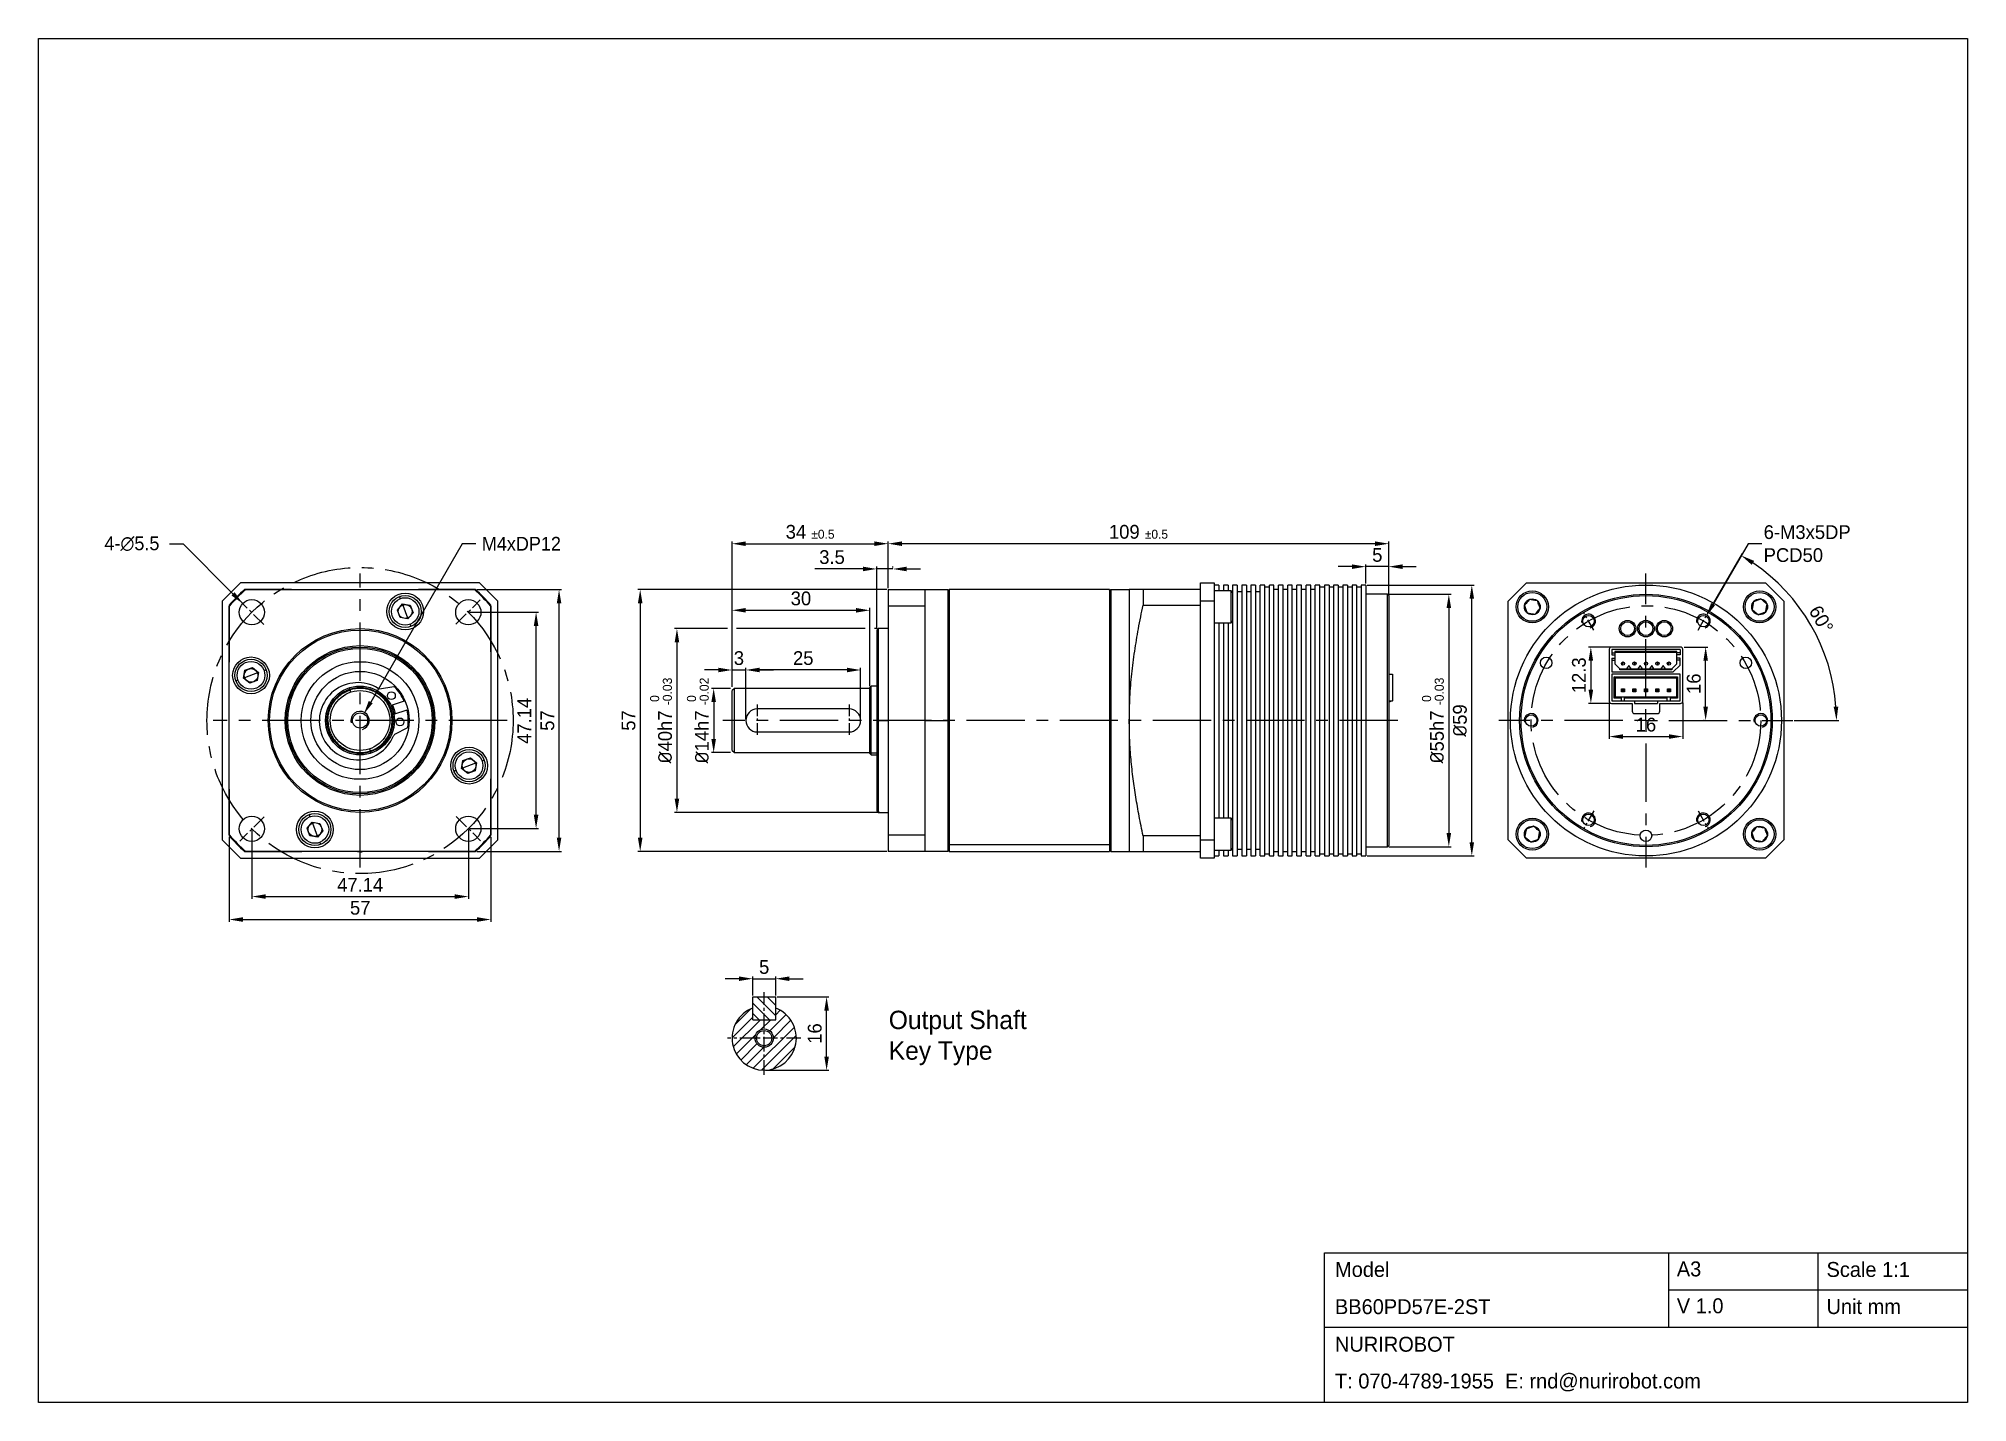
# Model space of a CAD drawing. Header units: millimetres. Extents: x 0 to 420, y 0 to 297.
import ezdxf

# ---------------------------------------------------------------- set-up
doc = ezdxf.new("R2010")
doc.units = ezdxf.units.MM
doc.header["$PDSIZE"] = -1
doc.linetypes.add('CENTERX2', pattern=[20.32, 12.7, -2.54, 2.54, -2.54])
doc.layers.add('외형선', color=7, linetype='Continuous', lineweight=25)
for name, color, linetype in [('중심선', 1, 'CENTERX2'), ('치수', 3, 'Continuous'), ('치수선', 3, 'Continuous')]:
    doc.layers.add(name, color=color, linetype=linetype)
doc.styles.add('누리로봇 문자스타일_20230829', font='GOTHIC.TTF')
doc.dimstyles.new('A3기본 치수스타일', dxfattribs={"dimtxt": 3, "dimasz": 3, "dimexe": 0.5, "dimexo": 0.3, "dimgap": 1, "dimtad": 1, "dimtoh": 1, "dimdec": 1, "dimzin": 12, "dimdsep": 46, "dimtxsty": '누리로봇 문자스타일_20230829', "dimcen": 0.09, "dimclrd": 3, "dimclre": 3, "dimclrt": 3, "dimadec": 0, "dimazin": 3, "dimtm": 1e-09, "dimtfac": 1, "dimtdec": 1, "dimtofl": 0, "dimtmove": 0, "dimatfit": 3, "dimfxl": 1, "dimfrac": 2, "dimarcsym": 0})
doc.dimstyles.new('A3지시선 치수스타일', dxfattribs={"dimtxt": 3, "dimasz": 3, "dimexe": 0.5, "dimexo": 0.3, "dimgap": 0.396875, "dimtad": 0, "dimtih": 1, "dimtoh": 1, "dimdec": 1, "dimzin": 12, "dimdsep": 46, "dimtxsty": '누리로봇 문자스타일_20230829', "dimcen": 0.09, "dimclrd": 3, "dimclre": 3, "dimclrt": 3, "dimadec": 0, "dimazin": 3, "dimtm": 1e-09, "dimtfac": 1, "dimtdec": 1, "dimtofl": 0, "dimtmove": 0, "dimatfit": 3, "dimfxl": 1, "dimfrac": 2, "dimarcsym": 0})
doc.dimstyles.new('A3치수선 초과 치수스타일', dxfattribs={"dimtxt": 3, "dimasz": 3, "dimexe": 0.5, "dimexo": 0.3, "dimgap": 1, "dimtad": 1, "dimdec": 1, "dimzin": 12, "dimdsep": 46, "dimtxsty": '누리로봇 문자스타일_20230829', "dimcen": 0.09, "dimclrd": 3, "dimclre": 3, "dimclrt": 3, "dimadec": 0, "dimazin": 3, "dimtm": 1e-09, "dimtfac": 1, "dimtdec": 1, "dimtofl": 0, "dimtmove": 0, "dimatfit": 3, "dimfxl": 1, "dimfrac": 2, "dimarcsym": 0})
doc.dimstyles.new('A4기본 치수스타일', dxfattribs={"dimtxt": 3, "dimasz": 2.5, "dimexe": 0.5, "dimexo": 0.3, "dimgap": 1, "dimtad": 1, "dimtoh": 1, "dimdec": 1, "dimzin": 12, "dimdsep": 46, "dimtxsty": '누리로봇 문자스타일_20230829', "dimcen": 0.09, "dimclrd": 3, "dimclre": 3, "dimclrt": 3, "dimadec": 0, "dimazin": 3, "dimtm": 1e-09, "dimtfac": 1, "dimtdec": 1, "dimtofl": 0, "dimtmove": 0, "dimatfit": 3, "dimfxl": 1, "dimfrac": 2, "dimarcsym": 0})

msp = doc.modelspace()

# ---------------------------------------------------------------- texts
at = {"color": 3, "ltscale": 0.5, "insert": (185.13, 85.3), "char_height": 4, "width": 69.668, "attachment_point": 1, "style": '누리로봇 문자스타일_20230829'}
msp.add_mtext('Output Shaft\\PKey Type', dxfattribs=at)
at = {"lineweight": -3, "attachment_point": 1, "style": '누리로봇 문자스타일_20230829'}
for s, insert, char_height, width in [('Model', (282.3, 30.58), 3.255, 10.7408), ('A3', (356.72, 30.7), 3.255, 12.1036), ('{\\fCentury Gothic|b0|i0|c0|p34;Scale 1:1}', (389.32, 30.58), 3.2548, 53.4053), ('BB60PD57E-2ST', (282.28, 22.48), 3.2548, 39.9112), ('V 1.0', (356.72, 22.67), 3.255, 12.1036), ('Unit mm', (389.32, 22.5), 3.255, 53.4053), ('NURIROBOT', (282.28, 14.3), 3.255, 40.3813), ('T: 070-4789-1955  E: rnd@nurirobot.com', (282.29, 6.29), 3.2548, 85.2271), ('T: 070-4789-1955  E: rnd@nurirobot.com', (282.29, 6.29), 3.2548, 85.2271)]:
    msp.add_mtext(s, dxfattribs=dict(at, insert=insert, char_height=char_height, width=width))

# ---------------------------------------------------------------- blocks, each defined once
blk = doc.blocks.new('*D4')
at = {"layer": 'Defpoints', "color": 0}
for p in [(41.5, 123.37), (98.49, 123.36), (98.49, 105.16)]:
    blk.add_point(p, dxfattribs=at)
at = {"layer": '치수선', "color": 3, "lineweight": -2}
for p, q in [((41.5, 123.07), (41.5, 104.66)), ((98.49, 123.06), (98.49, 104.66)), ((44.5, 105.16), (95.49, 105.16))]:
    blk.add_line(p, q, dxfattribs=at)
at = {"layer": '치수선', "color": 3}
for points in [[(44.5, 105.66), (44.5, 104.66), (41.5, 105.16)], [(95.49, 105.66), (95.49, 104.66), (98.49, 105.16)]]:
    blk.add_solid(points, dxfattribs=at)
at = {"layer": '치수선', "color": 3, "insert": (70.04, 107.7), "char_height": 3, "attachment_point": 5, "style": '누리로봇 문자스타일_20230829'}
blk.add_mtext('57', dxfattribs=at)
blk = doc.blocks.new('*D5')
at = {"layer": 'Defpoints', "color": 0}
for p in [(95.13, 177), (113.33, 177), (95.13, 120)]:
    blk.add_point(p, dxfattribs=at)
at = {"layer": '치수선', "color": 3, "lineweight": -2}
for p, q in [((95.43, 177), (113.83, 177)), ((113.33, 123), (113.33, 174)), ((95.43, 120), (113.83, 120))]:
    blk.add_line(p, q, dxfattribs=at)
at = {"layer": '치수선', "color": 3}
for points in [[(112.83, 174), (113.83, 174), (113.33, 177)], [(112.83, 123), (113.83, 123), (113.33, 120)]]:
    blk.add_solid(points, dxfattribs=at)
at = {"layer": '치수선', "color": 3, "insert": (110.8, 148.49), "char_height": 3, "attachment_point": 5, "rotation": 90, "style": '누리로봇 문자스타일_20230829'}
blk.add_mtext('57', dxfattribs=at)
blk = doc.blocks.new('*U2')
at = {"layer": '중심선', "ltscale": 0.25}
blk.add_line((-2.65, -2.65), (2.65, 2.65), dxfattribs=at)
blk = doc.blocks.new('*U3')
at = {"color": 0, "linetype": 'ByBlock', "lineweight": -2}
for p, rotation in [((29.29, 249.7), 90.00000000000001), ((29.37, 202.56), 180), ((76.51, 202.65), 270)]:
    blk.add_blockref('*U2', p, dxfattribs=dict(at, rotation=rotation))
blk.add_blockref('*U2', (76.43, 249.79), dxfattribs=at)
blk = doc.blocks.new('*D6')
at = {"layer": 'Defpoints', "color": 0}
for p in [(69.18, 147.06), (70.83, 149.92)]:
    blk.add_point(p, dxfattribs=at)
at = {"layer": '치수', "color": 3, "lineweight": -2}
for p, q in [((92.23, 186.99), (72.33, 152.52)), ((95.23, 186.99), (92.23, 186.99))]:
    blk.add_line(p, q, dxfattribs=at)
at = {"layer": '치수', "color": 3}
blk.add_solid([(71.89, 152.77), (72.76, 152.27), (70.83, 149.92)], dxfattribs=at)
at = {"layer": '치수', "color": 3, "insert": (105.13, 186.99), "char_height": 3, "attachment_point": 5, "style": '누리로봇 문자스타일_20230829'}
blk.add_mtext('{\\fPMingLiU|b0|i0|c129|p0;M4xDP12}', dxfattribs=at)
blk = doc.blocks.new('*D7')
at = {"layer": 'Defpoints', "color": 0}
for p in [(44.45, 173.97), (48.33, 170.07)]:
    blk.add_point(p, dxfattribs=at)
at = {"layer": '치수', "color": 3, "lineweight": -2}
for p, q in [((28.5, 186.99), (31.5, 186.99)), ((31.5, 186.99), (42.33, 176.1))]:
    blk.add_line(p, q, dxfattribs=at)
at = {"layer": '치수', "color": 3}
blk.add_solid([(42.69, 176.45), (41.98, 175.75), (44.45, 173.97)], dxfattribs=at)
at = {"layer": '치수', "color": 3, "insert": (20.32, 186.99), "char_height": 3, "attachment_point": 5, "style": '누리로봇 문자스타일_20230829'}
blk.add_mtext('{\\fPMingLiU|b0|i0|c129|p0;4-\\fPMingLiU|b0|i0|c136|p0;∅5.5}', dxfattribs=at)
blk = doc.blocks.new('*D8')
at = {"layer": 'Defpoints', "color": 0}
for p in [(93.53, 172.1), (108.33, 172.1), (93.61, 124.96)]:
    blk.add_point(p, dxfattribs=at)
at = {"layer": '치수선', "color": 3, "lineweight": -2}
for p, q in [((93.83, 172.1), (108.83, 172.1)), ((108.33, 127.96), (108.33, 169.1)), ((93.91, 124.96), (108.83, 124.96))]:
    blk.add_line(p, q, dxfattribs=at)
at = {"layer": '치수선', "color": 3}
for points in [[(107.83, 169.1), (108.83, 169.1), (108.33, 172.1)], [(107.83, 127.96), (108.83, 127.96), (108.33, 124.96)]]:
    blk.add_solid(points, dxfattribs=at)
at = {"layer": '치수선', "color": 3, "insert": (105.76, 148.43), "char_height": 3, "attachment_point": 5, "rotation": 90, "style": '누리로봇 문자스타일_20230829'}
blk.add_mtext('47.14', dxfattribs=at)
blk = doc.blocks.new('*D9')
at = {"layer": 'Defpoints', "color": 0}
for p in [(46.47, 124.88), (93.61, 124.96), (93.61, 110.16)]:
    blk.add_point(p, dxfattribs=at)
at = {"layer": '치수선', "color": 3, "lineweight": -2}
for p, q in [((46.47, 124.58), (46.47, 109.66)), ((93.61, 124.66), (93.61, 109.66)), ((49.47, 110.16), (90.61, 110.16))]:
    blk.add_line(p, q, dxfattribs=at)
at = {"layer": '치수선', "color": 3}
for points in [[(49.47, 110.66), (49.47, 109.66), (46.47, 110.16)], [(90.61, 110.66), (90.61, 109.66), (93.61, 110.16)]]:
    blk.add_solid(points, dxfattribs=at)
at = {"layer": '치수선', "color": 3, "insert": (70.03, 112.73), "char_height": 3, "attachment_point": 5, "style": '누리로봇 문자스타일_20230829'}
blk.add_mtext('47.14', dxfattribs=at)
blk = doc.blocks.new('*D10')
at = {"layer": 'Defpoints', "color": 0}
for p in [(361.87, 169.07), (363.12, 171.23)]:
    blk.add_point(p, dxfattribs=at)
at = {"layer": '치수', "color": 3, "lineweight": -2}
for p, q in [((372.23, 187), (364.62, 173.83)), ((375.23, 187), (372.23, 187)), ((362.41, 170.15), (362.59, 170.15)), ((362.5, 170.06), (362.5, 170.24))]:
    blk.add_line(p, q, dxfattribs=at)
at = {"layer": '치수', "color": 3}
blk.add_solid([(364.19, 174.08), (365.06, 173.58), (363.12, 171.23)], dxfattribs=at)
at = {"layer": '치수', "color": 3, "insert": (375.63, 187), "char_height": 3, "attachment_point": 4, "style": '누리로봇 문자스타일_20230829'}
blk.add_mtext('6-M3x5DP\\PPCD50', dxfattribs=at)
blk = doc.blocks.new('*D11')
at = {"color": 3, "ltscale": 0.5}
for p, q in [((363.77, 172.36), (370.99, 184.86)), ((382.3, 148.5), (391.99, 148.5))]:
    blk.add_line(p, q, dxfattribs=at)
blk.add_arc((350, 148.5), 41.49, 4.1441, 55.8559, dxfattribs=at)
for points in [[(373.02, 182.41), (373.55, 183.26), (370.74, 184.43)], [(391.88, 151.52), (390.88, 151.48), (391.49, 148.5)]]:
    blk.add_solid(points, dxfattribs=at)
at = {"layer": 'Defpoints', "color": 0, "ltscale": 0.5}
for p in [(361.37, 168.2), (363.62, 172.1), (388.98, 162.69), (355, 148.5), (382, 148.5)]:
    blk.add_point(p, dxfattribs=at)
at = {"color": 3, "ltscale": 0.5, "insert": (388.16, 170.53), "char_height": 3, "attachment_point": 5, "rotation": 300, "style": '누리로봇 문자스타일_20230829'}
blk.add_mtext('60°', dxfattribs=at)
blk = doc.blocks.new('SW_CENTERMARKSYMBOL_0')
at = {"layer": '중심선', "color": 0}
for p, q in [((0, 5), (0, 32)), ((-5, 0), (-32, 0)), ((0, 0), (-2.5, 0)), ((0, 0), (0, 2.5)), ((0, 0), (0, -2.5)), ((0, 0), (2.5, 0)), ((5, 0), (32, 0)), ((0, -5), (0, -32))]:
    blk.add_line(p, q, dxfattribs=at)
blk = doc.blocks.new('*D12')
at = {"layer": 'Defpoints', "color": 0}
for p in [(185, 187), (185, 177), (151, 155.5)]:
    blk.add_point(p, dxfattribs=at)
at = {"layer": '치수', "color": 3, "lineweight": -2}
for p, q in [((151, 155.8), (151, 187.5)), ((154, 187), (182, 187)), ((185, 177.3), (185, 187.5))]:
    blk.add_line(p, q, dxfattribs=at)
at = {"layer": '치수', "color": 3}
for points in [[(154, 187.5), (154, 186.5), (151, 187)], [(182, 187.5), (182, 186.5), (185, 187)]]:
    blk.add_solid(points, dxfattribs=at)
at = {"layer": '치수', "color": 3, "insert": (168, 189.57), "char_height": 3, "attachment_point": 5, "style": '누리로봇 문자스타일_20230829'}
blk.add_mtext('34 {\\H0.65x;%%P0.5}', dxfattribs=at)
blk = doc.blocks.new('*D20')
at = {"layer": 'Defpoints', "color": 0}
for p in [(151, 155.5), (147, 141.5), (151, 141.5)]:
    blk.add_point(p, dxfattribs=at)
at = {"layer": '치수선', "color": 3, "lineweight": -2}
for p, q in [((150.7, 155.5), (146.5, 155.5)), ((147, 152.5), (147, 144.5)), ((150.7, 141.5), (146.5, 141.5))]:
    blk.add_line(p, q, dxfattribs=at)
at = {"layer": '치수선', "color": 3}
for points in [[(146.5, 152.5), (147.5, 152.5), (147, 155.5)], [(146.5, 144.5), (147.5, 144.5), (147, 141.5)]]:
    blk.add_solid(points, dxfattribs=at)
at = {"layer": '치수선', "color": 3, "insert": (143.55, 148.5), "char_height": 3, "attachment_point": 5, "rotation": 90, "style": '누리로봇 문자스타일_20230829'}
blk.add_mtext('{\\fISOCPEUR|b0|i0|c0|p34;%%C}14h7 {\\H0.66x;\\S 0^ -0.02;}', dxfattribs=at)
blk = doc.blocks.new('*D21')
at = {"layer": 'Defpoints', "color": 0}
for p in [(182.8, 168.5), (139, 128.5), (183.5, 128.5)]:
    blk.add_point(p, dxfattribs=at)
at = {"layer": '치수선', "color": 3, "lineweight": -2}
for p, q in [((150, 168.5), (138.5, 168.5)), ((180, 168.5), (152, 168.5)), ((182.5, 168.5), (182, 168.5)), ((139, 165.5), (139, 131.5)), ((183.2, 128.5), (138.5, 128.5))]:
    blk.add_line(p, q, dxfattribs=at)
at = {"layer": '치수선', "color": 3}
for points in [[(138.5, 165.5), (139.5, 165.5), (139, 168.5)], [(138.5, 131.5), (139.5, 131.5), (139, 128.5)]]:
    blk.add_solid(points, dxfattribs=at)
at = {"layer": '치수선', "color": 3, "insert": (135.55, 148.5), "char_height": 3, "attachment_point": 5, "rotation": 90, "style": '누리로봇 문자스타일_20230829'}
blk.add_mtext('{\\fISOCPEUR|b0|i0|c0|p34;%%C}40h7 {\\H0.66x;\\S 0^ -0.03;}', dxfattribs=at)
blk = doc.blocks.new('*D22')
at = {"layer": 'Defpoints', "color": 0}
for p in [(185, 177), (131, 120), (185, 120)]:
    blk.add_point(p, dxfattribs=at)
at = {"layer": '치수선', "color": 3, "lineweight": -2}
for p, q in [((184.7, 177), (130.5, 177)), ((131, 174), (131, 123)), ((184.7, 120), (130.5, 120))]:
    blk.add_line(p, q, dxfattribs=at)
at = {"layer": '치수선', "color": 3}
for points in [[(130.5, 174), (131.5, 174), (131, 177)], [(130.5, 123), (131.5, 123), (131, 120)]]:
    blk.add_solid(points, dxfattribs=at)
at = {"layer": '치수선', "color": 3, "insert": (128.46, 148.5), "char_height": 3, "attachment_point": 5, "rotation": 90, "style": '누리로봇 문자스타일_20230829'}
blk.add_mtext('57', dxfattribs=at)
blk = doc.blocks.new('*D13')
at = {"layer": 'Defpoints', "color": 0}
for p in [(154, 159.5), (154, 148.5), (179, 148.5)]:
    blk.add_point(p, dxfattribs=at)
at = {"layer": '치수', "color": 3, "lineweight": -2}
for p, q in [((154, 148.8), (154, 160)), ((179, 148.8), (179, 160)), ((176, 159.5), (157, 159.5))]:
    blk.add_line(p, q, dxfattribs=at)
at = {"layer": '치수', "color": 3}
for points in [[(157, 160), (157, 159), (154, 159.5)], [(176, 160), (176, 159), (179, 159.5)]]:
    blk.add_solid(points, dxfattribs=at)
at = {"layer": '치수', "color": 3, "insert": (166.5, 162.07), "char_height": 3, "attachment_point": 5, "style": '누리로봇 문자스타일_20230829'}
blk.add_mtext('25', dxfattribs=at)
blk = doc.blocks.new('*D23')
at = {"layer": 'Defpoints', "color": 0}
for p in [(181, 172.5), (151, 155.5), (181, 155.7)]:
    blk.add_point(p, dxfattribs=at)
at = {"layer": '치수', "color": 3, "lineweight": -2}
for p, q in [((151, 155.8), (151, 173)), ((154, 172.5), (178, 172.5)), ((181, 156), (181, 173))]:
    blk.add_line(p, q, dxfattribs=at)
at = {"layer": '치수', "color": 3}
for points in [[(154, 173), (154, 172), (151, 172.5)], [(178, 173), (178, 172), (181, 172.5)]]:
    blk.add_solid(points, dxfattribs=at)
at = {"layer": '치수', "color": 3, "insert": (166, 175.07), "char_height": 3, "attachment_point": 5, "style": '누리로봇 문자스타일_20230829'}
blk.add_mtext('30', dxfattribs=at)
blk = doc.blocks.new('*D14')
at = {"layer": 'Defpoints', "color": 0}
for p in [(151, 159.5), (154, 159.5), (154, 148.5)]:
    blk.add_point(p, dxfattribs=at)
at = {"layer": '치수', "color": 3, "lineweight": -2}
for p, q in [((151, 159.8), (151, 160)), ((154, 148.8), (154, 160)), ((148, 159.5), (145, 159.5)), ((151, 159.5), (154, 159.5)), ((157, 159.5), (160, 159.5))]:
    blk.add_line(p, q, dxfattribs=at)
at = {"layer": '치수', "color": 3}
for points in [[(148, 160), (148, 159), (151, 159.5)], [(157, 160), (157, 159), (154, 159.5)]]:
    blk.add_solid(points, dxfattribs=at)
at = {"layer": '치수', "color": 3, "insert": (152.5, 162.07), "char_height": 3, "attachment_point": 5, "style": '누리로봇 문자스타일_20230829'}
blk.add_mtext('3', dxfattribs=at)
blk = doc.blocks.new('*D15')
at = {"layer": 'Defpoints', "color": 0}
for p in [(186, 181.5), (186, 181.5), (182.5, 168.2)]:
    blk.add_point(p, dxfattribs=at)
at = {"layer": '치수', "color": 3, "lineweight": -2}
for p, q in [((179.5, 181.5), (169.04, 181.5)), ((182.5, 168.5), (182.5, 182)), ((186, 181.5), (182.5, 181.5)), ((186, 181.8), (186, 182)), ((189, 181.5), (192, 181.5))]:
    blk.add_line(p, q, dxfattribs=at)
at = {"layer": '치수', "color": 3}
for points in [[(179.5, 182), (179.5, 181), (182.5, 181.5)], [(189, 182), (189, 181), (186, 181.5)]]:
    blk.add_solid(points, dxfattribs=at)
at = {"layer": '치수', "color": 3, "insert": (172.77, 184.07), "char_height": 3, "attachment_point": 5, "style": '누리로봇 문자스타일_20230829'}
blk.add_mtext('3.5', dxfattribs=at)
blk = doc.blocks.new('*D16')
at = {"layer": 'Defpoints', "color": 0}
for p in [(293.7, 176), (293.7, 121), (307.08, 121)]:
    blk.add_point(p, dxfattribs=at)
at = {"layer": '치수선', "color": 3, "lineweight": -2}
for p, q in [((294, 176), (307.58, 176)), ((307.08, 173), (307.08, 124)), ((294, 121), (307.58, 121))]:
    blk.add_line(p, q, dxfattribs=at)
at = {"layer": '치수선', "color": 3}
for points in [[(306.58, 173), (307.58, 173), (307.08, 176)], [(306.58, 124), (307.58, 124), (307.08, 121)]]:
    blk.add_solid(points, dxfattribs=at)
at = {"layer": '치수선', "color": 3, "insert": (303.63, 148.5), "char_height": 3, "attachment_point": 5, "rotation": 90, "style": '누리로봇 문자스타일_20230829'}
blk.add_mtext('{\\fISOCPEUR|b0|i0|c0|p34;%%C}55h7 {\\H0.66x;\\S 0^ -0.03;}', dxfattribs=at)
blk = doc.blocks.new('*D17')
at = {"layer": 'Defpoints', "color": 0}
for p in [(185, 187), (185, 177), (294, 175.7)]:
    blk.add_point(p, dxfattribs=at)
at = {"layer": '치수', "color": 3, "lineweight": -2}
for p, q in [((185, 177.3), (185, 187.5)), ((291, 187), (188, 187)), ((294, 176), (294, 187.5))]:
    blk.add_line(p, q, dxfattribs=at)
at = {"layer": '치수', "color": 3}
for points in [[(188, 187.5), (188, 186.5), (185, 187)], [(291, 187.5), (291, 186.5), (294, 187)]]:
    blk.add_solid(points, dxfattribs=at)
at = {"layer": '치수', "color": 3, "insert": (239.5, 189.57), "char_height": 3, "attachment_point": 5, "style": '누리로봇 문자스타일_20230829'}
blk.add_mtext('109 {\\H0.65x;%%P0.5}', dxfattribs=at)
blk = doc.blocks.new('*D18')
at = {"layer": 'Defpoints', "color": 0}
for p in [(289, 178), (312.08, 178), (289, 119)]:
    blk.add_point(p, dxfattribs=at)
at = {"layer": '치수선', "color": 3, "lineweight": -2}
for p, q in [((289.3, 178), (312.58, 178)), ((312.08, 122), (312.08, 175)), ((289.3, 119), (312.58, 119))]:
    blk.add_line(p, q, dxfattribs=at)
at = {"layer": '치수선', "color": 3}
for points in [[(311.58, 175), (312.58, 175), (312.08, 178)], [(311.58, 122), (312.58, 122), (312.08, 119)]]:
    blk.add_solid(points, dxfattribs=at)
at = {"layer": '치수선', "color": 3, "insert": (309.5, 148.5), "char_height": 3, "attachment_point": 5, "rotation": 90, "style": '누리로봇 문자스타일_20230829'}
blk.add_mtext('{\\fISOCPEUR|b0|i0|c0|p34;%%C}59', dxfattribs=at)
blk = doc.blocks.new('*D19')
at = {"layer": 'Defpoints', "color": 0}
for p in [(289, 182), (289, 178), (294, 175.7)]:
    blk.add_point(p, dxfattribs=at)
at = {"layer": '치수선', "color": 3, "lineweight": -2}
for p, q in [((286, 182), (283, 182)), ((289, 178.3), (289, 182.5)), ((294, 182), (289, 182)), ((294, 176), (294, 182.5)), ((297, 182), (300, 182))]:
    blk.add_line(p, q, dxfattribs=at)
at = {"layer": '치수선', "color": 3}
for points in [[(286, 182.5), (286, 181.5), (289, 182)], [(297, 182.5), (297, 181.5), (294, 182)]]:
    blk.add_solid(points, dxfattribs=at)
at = {"layer": '치수선', "color": 3, "insert": (291.5, 184.54), "char_height": 3, "attachment_point": 5, "style": '누리로봇 문자스타일_20230829'}
blk.add_mtext('5', dxfattribs=at)
blk = doc.blocks.new('*D24')
at = {"layer": 'Defpoints', "color": 0}
for p in [(155.5, 88.33), (160.5, 92.27), (160.5, 88.33)]:
    blk.add_point(p, dxfattribs=at)
at = {"layer": '치수선', "color": 3, "lineweight": -2}
for p, q in [((155.5, 88.63), (155.5, 92.77)), ((160.5, 88.63), (160.5, 92.77)), ((152.5, 92.27), (149.5, 92.27)), ((155.5, 92.27), (160.5, 92.27)), ((163.5, 92.27), (166.5, 92.27))]:
    blk.add_line(p, q, dxfattribs=at)
at = {"layer": '치수선', "color": 3}
for points in [[(152.5, 92.77), (152.5, 91.77), (155.5, 92.27)], [(163.5, 92.77), (163.5, 91.77), (160.5, 92.27)]]:
    blk.add_solid(points, dxfattribs=at)
at = {"layer": '치수선', "color": 3, "insert": (158, 94.81), "char_height": 3, "attachment_point": 5, "style": '누리로봇 문자스타일_20230829'}
blk.add_mtext('5', dxfattribs=at)
blk = doc.blocks.new('*D25')
at = {"layer": 'Defpoints', "color": 0}
for p in [(160.5, 88.33), (171.59, 88.33), (158, 72.33)]:
    blk.add_point(p, dxfattribs=at)
at = {"layer": '치수선', "color": 3, "lineweight": -2}
for p, q in [((160.8, 88.33), (172.09, 88.33)), ((171.59, 75.33), (171.59, 85.33)), ((158.3, 72.33), (172.09, 72.33))]:
    blk.add_line(p, q, dxfattribs=at)
at = {"layer": '치수선', "color": 3}
for points in [[(171.09, 85.33), (172.09, 85.33), (171.59, 88.33)], [(171.09, 75.33), (172.09, 75.33), (171.59, 72.33)]]:
    blk.add_solid(points, dxfattribs=at)
at = {"layer": '치수선', "color": 3, "insert": (169.01, 80.33), "char_height": 3, "attachment_point": 5, "rotation": 90, "style": '누리로봇 문자스타일_20230829'}
blk.add_mtext('16', dxfattribs=at)
blk = doc.blocks.new('*D28')
at = {"layer": 'Defpoints', "color": 0}
for p in [(358, 164.5), (363, 164.5), (363, 148.5)]:
    blk.add_point(p, dxfattribs=at)
at = {"layer": '치수', "color": 3, "lineweight": -2}
for p, q in [((358.3, 164.5), (363.5, 164.5)), ((363, 151.5), (363, 161.5)), ((362.7, 148.5), (362.5, 148.5))]:
    blk.add_line(p, q, dxfattribs=at)
at = {"layer": '치수', "color": 3}
for points in [[(362.5, 161.5), (363.5, 161.5), (363, 164.5)], [(362.5, 151.5), (363.5, 151.5), (363, 148.5)]]:
    blk.add_solid(points, dxfattribs=at)
at = {"layer": '치수', "color": 3, "insert": (360.42, 156.5), "char_height": 3, "attachment_point": 5, "rotation": 90, "style": '누리로봇 문자스타일_20230829'}
blk.add_mtext('16', dxfattribs=at)
blk = doc.blocks.new('*D29')
at = {"layer": 'Defpoints', "color": 0}
for p in [(342, 152.7), (358, 152.7), (358, 145)]:
    blk.add_point(p, dxfattribs=at)
at = {"layer": '치수', "color": 3, "lineweight": -2}
for p, q in [((342, 152.4), (342, 144.5)), ((358, 152.4), (358, 144.5)), ((345, 145), (355, 145))]:
    blk.add_line(p, q, dxfattribs=at)
at = {"layer": '치수', "color": 3}
for points in [[(345, 145.5), (345, 144.5), (342, 145)], [(355, 145.5), (355, 144.5), (358, 145)]]:
    blk.add_solid(points, dxfattribs=at)
at = {"layer": '치수', "color": 3, "insert": (350, 147.58), "char_height": 3, "attachment_point": 5, "style": '누리로봇 문자스타일_20230829'}
blk.add_mtext('16', dxfattribs=at)
blk = doc.blocks.new('*D30')
at = {"layer": 'Defpoints', "color": 0}
for p in [(342.5, 164.5), (338, 152.2), (342.5, 152.2)]:
    blk.add_point(p, dxfattribs=at)
at = {"layer": '치수', "color": 3, "lineweight": -2}
for p, q in [((342.2, 164.5), (337.5, 164.5)), ((338, 161.5), (338, 155.2)), ((342.2, 152.2), (337.5, 152.2))]:
    blk.add_line(p, q, dxfattribs=at)
at = {"layer": '치수', "color": 3}
for points in [[(337.5, 161.5), (338.5, 161.5), (338, 164.5)], [(337.5, 155.2), (338.5, 155.2), (338, 152.2)]]:
    blk.add_solid(points, dxfattribs=at)
at = {"layer": '치수', "color": 3, "insert": (335.42, 158.35), "char_height": 3, "attachment_point": 5, "rotation": 90, "style": '누리로봇 문자스타일_20230829'}
blk.add_mtext('12.3', dxfattribs=at)

# ---------------------------------------------------------------- dimensions: what is measured, and where the dimension line sits
at = {"ltscale": 0.5}
dim = msp.add_angular_dim_2l(base=(388.98, 162.69), line1=((361.37, 168.2), (363.62, 172.1)), line2=((355, 148.5), (382, 148.5)), dimstyle='A4기본 치수스타일', override={"dimasz": 3, "dimdec": 0, "dimadec": 0, "dimazin": 3}, dxfattribs=at)
dim.commit()
dim.dimension.update_dxf_attribs({"geometry": '*D11', "text_midpoint": (388.16, 170.53)})
at = {"layer": '치수'}
for p1, picture, middle in [((151, 155.5), '*D12', (168, 189.57)), ((294, 175.7), '*D17', (239.5, 189.57))]:
    dim = msp.add_linear_dim(base=(185, 187), p1=p1, p2=(185, 177), text='<> {\\H0.65x;%%P0.5}', dimstyle='A3기본 치수스타일', override={"dimtmove": 0}, dxfattribs=at)
    dim.commit()
    dim.dimension.update_dxf_attribs({"geometry": picture, "text_midpoint": middle})
dim = msp.add_diameter_dim_2p(p1=(361.87, 169.07), p2=(363.12, 171.23), text='6-M3x5DP\\PPCD50', dimstyle='A3지시선 치수스타일', dxfattribs=at)
dim.commit()
dim.dimension.update_dxf_attribs({"geometry": '*D10', "text_midpoint": (385.24, 187), "dimtype": 163})
for p1, p2, text, picture, middle in [((48.33, 170.07), (44.45, 173.97), '{\\fPMingLiU|b0|i0|c129|p0;4-\\fPMingLiU|b0|i0|c136|p0;<>}', '*D7', (20.32, 186.99)), ((69.18, 147.06), (70.83, 149.92), '{\\fPMingLiU|b0|i0|c129|p0;M4xDP12}', '*D6', (105.13, 186.99))]:
    dim = msp.add_diameter_dim_2p(p1=p1, p2=p2, text=text, dimstyle='A3지시선 치수스타일', override={"dimcen": 0}, dxfattribs=at)
    dim.commit()
    dim.dimension.update_dxf_attribs({"geometry": picture, "text_midpoint": middle, "dimtype": 163})
for base, p1, p2, picture, middle in [((186, 181.5), (182.5, 168.2), (186, 181.5), '*D15', (172.77, 181.5)), ((154, 159.5), (151, 159.5), (154, 148.5), '*D14', (152.5, 159.5))]:
    dim = msp.add_linear_dim(base=base, p1=p1, p2=p2, dimstyle='A3기본 치수스타일', override={"dimtofl": 1}, dxfattribs=at)
    dim.commit()
    dim.dimension.update_dxf_attribs({"geometry": picture, "text_midpoint": middle, "dimtype": 160})
dim = msp.add_linear_dim(base=(181, 172.5), p1=(151, 155.5), p2=(181, 155.7), dimstyle='A3기본 치수스타일', dxfattribs=at)
dim.commit()
dim.dimension.update_dxf_attribs({"geometry": '*D23', "text_midpoint": (166, 175.07)})
dim = msp.add_linear_dim(base=(154, 159.5), p1=(179, 148.5), p2=(154, 148.5), dimstyle='A3기본 치수스타일', override={"dimtofl": 1}, dxfattribs=at)
dim.commit()
dim.dimension.update_dxf_attribs({"geometry": '*D13', "text_midpoint": (166.5, 162.07)})
dim = msp.add_linear_dim(base=(338, 152.2), p1=(342.5, 164.5), p2=(342.5, 152.2), angle=90, dimstyle='A3기본 치수스타일', override={"dimtofl": 1}, dxfattribs=at)
dim.commit()
dim.dimension.update_dxf_attribs({"geometry": '*D30', "text_midpoint": (338, 158.35), "dimtype": 160})
dim = msp.add_linear_dim(base=(363, 164.5), p1=(363, 148.5), p2=(358, 164.5), angle=90, dimstyle='A3기본 치수스타일', dxfattribs=at)
dim.commit()
dim.dimension.update_dxf_attribs({"geometry": '*D28', "text_midpoint": (360.42, 156.5)})
dim = msp.add_linear_dim(base=(358, 145), p1=(342, 152.7), p2=(358, 152.7), dimstyle='A3기본 치수스타일', dxfattribs=at)
dim.commit()
dim.dimension.update_dxf_attribs({"geometry": '*D29', "text_midpoint": (350, 145), "dimtype": 160})
at = {"layer": '치수선'}
for base, p1, p2, override, picture, middle in [((289, 182), (294, 175.7), (289, 178), {"dimtofl": 1, "dimtmove": 0}, '*D19', (291.5, 184.54)), ((160.5, 92.27), (155.5, 88.33), (160.5, 88.33), {"dimtofl": 1}, '*D24', (158, 94.81))]:
    dim = msp.add_linear_dim(base=base, p1=p1, p2=p2, dimstyle='A3기본 치수스타일', override=override, dxfattribs=at)
    dim.commit()
    dim.dimension.update_dxf_attribs({"geometry": picture, "text_midpoint": middle})
dim = msp.add_linear_dim(base=(113.33, 177), p1=(95.13, 120), p2=(95.13, 177), angle=90, dimstyle='A3기본 치수스타일', dxfattribs=at)
dim.commit()
dim.dimension.update_dxf_attribs({"geometry": '*D5', "text_midpoint": (113.33, 148.49), "dimtype": 160})
dim = msp.add_linear_dim(base=(131, 120), p1=(185, 177), p2=(185, 120), angle=90, dimstyle='A3기본 치수스타일', override={"dimtmove": 0}, dxfattribs=at)
dim.commit()
dim.dimension.update_dxf_attribs({"geometry": '*D22', "text_midpoint": (128.46, 148.5)})
for base, p1, p2, text, picture, middle in [((312.08, 178), (289, 119), (289, 178), '{\\fISOCPEUR|b0|i0|c0|p34;%%C}<>', '*D18', (309.5, 148.5)), ((307.08, 121), (293.7, 176), (293.7, 121), '{\\fISOCPEUR|b0|i0|c0|p34;%%C}<>h7 {\\H0.66x;\\S 0^ -0.03;}', '*D16', (303.63, 148.5)), ((139, 128.5), (182.8, 168.5), (183.5, 128.5), '{\\fISOCPEUR|b0|i0|c0|p34;%%C}<>h7 {\\H0.66x;\\S 0^ -0.03;}', '*D21', (135.55, 148.5))]:
    dim = msp.add_linear_dim(base=base, p1=p1, p2=p2, angle=90, text=text, dimstyle='A3기본 치수스타일', override={"dimtmove": 0}, dxfattribs=at)
    dim.commit()
    dim.dimension.update_dxf_attribs({"geometry": picture, "text_midpoint": middle})
for base, p1, p2, text, dimstyle, picture, middle in [((108.33, 172.1), (93.61, 124.96), (93.53, 172.1), '47.14', 'A3기본 치수스타일', '*D8', (108.33, 148.43)), ((147, 141.5), (151, 155.5), (151, 141.5), '{\\fISOCPEUR|b0|i0|c0|p34;%%C}<>h7 {\\H0.66x;\\S 0^ -0.02;}', 'A3치수선 초과 치수스타일', '*D20', (147, 148.5))]:
    dim = msp.add_linear_dim(base=base, p1=p1, p2=p2, angle=90, text=text, dimstyle=dimstyle, dxfattribs=at)
    dim.commit()
    dim.dimension.update_dxf_attribs({"geometry": picture, "text_midpoint": middle, "dimtype": 160})
dim = msp.add_linear_dim(base=(98.49, 105.16), p1=(41.5, 123.37), p2=(98.49, 123.36), dimstyle='A3기본 치수스타일', dxfattribs=at)
dim.commit()
dim.dimension.update_dxf_attribs({"geometry": '*D4', "text_midpoint": (70.04, 105.16), "dimtype": 160})
dim = msp.add_linear_dim(base=(93.61, 110.16), p1=(46.47, 124.88), p2=(93.61, 124.96), text='47.14', dimstyle='A3기본 치수스타일', dxfattribs=at)
dim.commit()
dim.dimension.update_dxf_attribs({"geometry": '*D9', "text_midpoint": (70.03, 110.16), "dimtype": 160})
dim = msp.add_linear_dim(base=(171.59, 88.33), p1=(158, 72.33), p2=(160.5, 88.33), angle=90, dimstyle='A3치수선 초과 치수스타일', override={"dimtofl": 1}, dxfattribs=at)
dim.commit()
dim.dimension.update_dxf_attribs({"geometry": '*D25', "text_midpoint": (171.59, 80.33), "dimtype": 160})

# ---------------------------------------------------------------- hatches: boundary and pattern name
h = msp.add_hatch()
h.set_pattern_fill('ANSI31', color=256, scale=0.5, angle=90)
h.set_pattern_definition([(135, (1, 1.2377), (-1.122532, -1.122532), [])])
h.paths.add_polyline_path([(160.5, 88.33), (158, 88.33), (158, 83.33), (160.5, 83.33)])
h.paths.add_polyline_path([(155.5, 83.33), (158, 83.33), (158, 88.33), (155.5, 88.33)])
h = msp.add_hatch()
h.set_pattern_fill('ANSI31', color=256, scale=0.5)
h.set_pattern_definition([(45, (1, 1.2377), (-1.122532, 1.122532), [])])
h.paths.add_polyline_path([(160.5, 85.87), (160.5, 83.33), (158, 83.33), (158, 81.33, -0.414214), (160, 79.33), (165, 79.33, 0.310868)])
h.paths.add_polyline_path([(158, 83.33), (155.5, 83.33), (155.5, 85.87, 0.310868), (151, 79.33), (156, 79.33, -0.414214), (158, 81.33)])
h.paths.add_polyline_path([(158, 77.33, -0.414214), (156, 79.33), (151, 79.33, 0.414214), (158, 72.33)])
h.paths.add_polyline_path([(165, 79.33), (160, 79.33, -0.414214), (158, 77.33), (158, 72.33, 0.414214)])

# ---------------------------------------------------------------- linework, layer by layer
at = {"color": 7, "linetype": 'Continuous', "lineweight": 25}
for p, q in [((44, 178.5), (40, 174.5)), ((96, 178.5), (44, 178.5)), ((45.11, 177), (94.89, 177)), ((100, 174.5), (96, 178.5)), ((185, 177), (185, 120)), ((185, 177), (198, 177)), ((193, 177), (193, 120)), ((198.3, 176.7), (198, 177)), ((198, 177), (198, 120)), ((233.2, 177), (198.3, 177)), ((198.3, 177), (198.3, 120)), ((233.2, 176.7), (233.5, 177)), ((233.2, 177), (233.2, 120)), ((233.5, 177), (233.5, 120)), ((233.5, 177), (237.5, 177)), ((237.5, 177), (237.5, 120)), ((240.5, 177), (240.5, 173.63)), ((253, 177), (240.5, 177)), ((253, 178.5), (256, 178.5)), ((253, 118.5), (253, 178.5)), ((256, 178.5), (256, 118.5)), ((257, 178), (256, 178)), ((259.65, 176.75), (256, 176.75)), ((257, 178), (257, 176.75)), ((259, 178), (258, 178)), ((258, 178), (258, 176.75)), ((259, 178), (259, 176.75)), ((260, 176.4), (259.65, 176.75)), ((259.65, 169.75), (259.65, 176.75)), ((260, 176.5), (259.9, 176.5)), ((261, 178), (260, 178)), ((260, 178), (260, 119)), ((261, 178), (261, 119)), ((262, 176.5), (261, 176.5)), ((263, 178), (262, 178)), ((262, 178), (262, 119)), ((263, 178), (263, 119)), ((264, 176.5), (263, 176.5)), ((265, 178), (264, 178)), ((264, 178), (264, 119)), ((265, 178), (265, 119)), ((266, 176.5), (265, 176.5)), ((267, 178), (266, 178)), ((266, 119), (266, 178)), ((267, 119), (267, 178)), ((268, 177.5), (267, 177.5)), ((269, 178), (268, 178)), ((268, 119), (268, 178)), ((269, 119), (269, 178)), ((270, 177.05), (269, 177.05)), ((271, 178), (270, 178)), ((270, 119), (270, 178)), ((271, 119), (271, 178)), ((272, 177.05), (271, 177.05)), ((273, 178), (272, 178)), ((272, 119), (272, 178)), ((273, 119), (273, 178)), ((274, 177.05), (273, 177.05)), ((275, 178), (274, 178)), ((274, 119), (274, 178)), ((275, 119), (275, 178)), ((276, 177.05), (275, 177.05)), ((277, 178), (276, 178)), ((276, 119), (276, 178)), ((277, 119), (277, 178)), ((278, 177.05), (277, 177.05)), ((279, 178), (278, 178)), ((278, 119), (278, 178)), ((279, 119), (279, 178)), ((280, 177.5), (279, 177.5)), ((281, 178), (280, 178)), ((280, 178), (280, 119)), ((281, 178), (281, 119)), ((282, 177.5), (281, 177.5)), ((283, 178), (282, 178)), ((282, 178), (282, 119)), ((283, 178), (283, 119)), ((284, 177.5), (283, 177.5)), ((285, 178), (284, 178)), ((284, 178), (284, 119)), ((285, 178), (285, 119)), ((286, 177.5), (285, 177.5)), ((287, 178), (286, 178)), ((286, 178), (286, 119)), ((287, 178), (287, 119)), ((288, 177.5), (287, 177.5)), ((289, 178), (288, 178)), ((288, 178), (288, 119)), ((289, 178), (289, 119)), ((324, 178.5), (320, 174.5)), ((324, 178.5), (376, 178.5)), ((380, 174.5), (376, 178.5)), ((40, 174.5), (40, 122.5)), ((41.5, 123.61), (41.5, 173.39)), ((78.13, 172.53), (79.23, 173.87)), ((78.73, 170.91), (78.13, 172.53)), ((79.23, 173.87), (80.94, 173.58)), ((79.31, 173.65), (80.36, 170.84)), ((80.94, 173.58), (81.54, 171.95)), ((98.5, 173.39), (98.5, 123.61)), ((100, 122.5), (100, 174.5)), ((193, 173.39), (185, 173.39)), ((240.5, 173.63), (253, 173.63)), ((256, 174.5), (253, 174.5)), ((293.7, 176), (289, 176)), ((294, 175.7), (293.7, 176)), ((293.7, 121), (293.7, 176)), ((294, 175.7), (294, 121.3)), ((320, 122.5), (320, 174.5)), ((380, 174.5), (380, 122.5)), ((80.44, 170.62), (78.73, 170.91)), ((81.54, 171.95), (80.44, 170.62)), ((182.8, 168.5), (182.5, 168.2)), ((182.5, 168.2), (182.5, 128.8)), ((185, 168.5), (182.8, 168.5)), ((182.8, 168.5), (182.8, 128.5)), ((256, 169.75), (259.65, 169.75)), ((257, 169.75), (257, 127.25)), ((258, 169.75), (258, 127.25)), ((259, 169.75), (259, 127.25)), ((259.65, 169.75), (260, 170.1)), ((342, 164), (342, 152.7)), ((357.5, 164.5), (342.5, 164.5)), ((342.55, 163.98), (342.55, 162.79)), ((357.45, 163.98), (342.55, 163.98)), ((357.45, 163.98), (357.45, 162.79)), ((358, 152.7), (358, 164)), ((44.92, 159.44), (46.55, 160.04)), ((46.55, 160.04), (47.88, 158.94)), ((342.55, 163.26), (343.25, 163.26)), ((342.55, 162.79), (343.25, 162.79)), ((342.55, 162.09), (342.55, 159.08)), ((342.55, 162.09), (343.25, 162.09)), ((342.55, 161.61), (343.25, 161.61)), ((343.25, 163.53), (343.25, 160.87)), ((356.75, 163.53), (343.25, 163.53)), ((356.75, 163.28), (343.25, 163.28)), ((343.25, 160.87), (344.34, 159.78)), ((344.34, 159.78), (355.66, 159.78)), ((344.34, 159.53), (344.34, 159.78)), ((345, 161.25), (345, 160.9)), ((345, 160.55), (345, 160.9)), ((346.25, 160.48), (345.75, 159.78)), ((346.75, 159.78), (346.25, 160.48)), ((347.5, 161.25), (347.5, 160.9)), ((347.5, 160.55), (347.5, 160.9)), ((348.75, 160.48), (348.25, 159.78)), ((349.25, 159.78), (348.75, 160.48)), ((350, 161.25), (350, 160.9)), ((350, 160.55), (350, 160.9)), ((351.25, 160.48), (350.75, 159.78)), ((351.75, 159.78), (351.25, 160.48)), ((352.5, 161.25), (352.5, 160.9)), ((352.5, 160.55), (352.5, 160.9)), ((353.75, 160.48), (353.25, 159.78)), ((354.25, 159.78), (353.75, 160.48)), ((355, 161.25), (355, 160.9)), ((355, 160.55), (355, 160.9)), ((355.66, 159.78), (356.75, 160.87)), ((355.66, 159.78), (355.66, 159.53)), ((355.95, 159.08), (357.45, 160.58)), ((356.75, 160.87), (356.75, 163.53)), ((357.45, 163.26), (356.75, 163.26)), ((357.45, 162.79), (356.75, 162.79)), ((357.45, 162.09), (356.75, 162.09)), ((357.45, 161.61), (356.75, 161.61)), ((357.45, 160.58), (357.45, 162.09)), ((44.63, 157.73), (44.92, 159.44)), ((45.97, 156.63), (44.63, 157.73)), ((47.66, 158.86), (44.85, 157.81)), ((47.59, 157.23), (45.97, 156.63)), ((47.88, 158.94), (47.59, 157.23)), ((67.76, 155.34), (67.66, 155.63)), ((74.25, 155.43), (77.35, 155.88)), ((151.5, 155.5), (151, 155)), ((181, 155.5), (151.5, 155.5)), ((181.3, 156), (181, 155.7)), ((181, 141.3), (181, 155.7)), ((182.5, 156), (181.3, 156)), ((181.3, 141), (181.3, 156)), ((294, 158.58), (294.8, 158.58)), ((294.8, 158.58), (294.8, 152.78)), ((342.55, 159.08), (355.95, 159.08)), ((357.45, 158.58), (342.55, 158.58)), ((342.55, 158.58), (342.55, 152.78)), ((343.1, 153.33), (343.1, 158.03)), ((343.35, 157.78), (343.1, 158.03)), ((343.1, 158.03), (356.9, 158.03)), ((343.35, 153.58), (343.35, 157.78)), ((343.35, 157.78), (356.65, 157.78)), ((355.66, 159.53), (344.34, 159.53)), ((356.65, 157.78), (356.9, 158.03)), ((356.65, 157.78), (356.65, 153.58)), ((356.9, 158.03), (356.9, 153.33)), ((357.45, 152.78), (357.45, 158.58)), ((67.97, 154.68), (67.82, 155.15)), ((79.62, 152.71), (76.75, 151.77)), ((151, 142), (151, 155)), ((294, 152.78), (294.8, 152.78)), ((294.8, 152.78), (294, 152.51)), ((342.5, 152.2), (347, 152.2)), ((342.55, 152.78), (357.45, 152.78)), ((343.35, 153.58), (343.1, 153.33)), ((344.65, 153.33), (343.1, 153.33)), ((356.65, 153.58), (343.35, 153.58)), ((344.65, 152.78), (344.65, 153.58)), ((344.68, 155.4), (345.32, 155.4)), ((344.68, 155.4), (344.88, 155.2)), ((344.68, 154.76), (344.68, 155.4)), ((344.88, 154.96), (344.68, 154.76)), ((345.32, 154.76), (344.68, 154.76)), ((345.12, 155.2), (344.88, 155.2)), ((344.88, 155.2), (344.88, 154.96)), ((344.88, 154.96), (345.12, 154.96)), ((345.32, 155.4), (345.12, 155.2)), ((345.12, 154.96), (345.12, 155.2)), ((345.12, 154.96), (345.32, 154.76)), ((345.32, 155.4), (345.32, 154.76)), ((345.35, 152.78), (345.35, 153.58)), ((354.65, 153.33), (345.35, 153.33)), ((347, 152.2), (347, 150.5)), ((347.18, 155.4), (347.82, 155.4)), ((347.18, 155.4), (347.38, 155.2)), ((347.18, 154.76), (347.18, 155.4)), ((347.38, 154.96), (347.18, 154.76)), ((347.82, 154.76), (347.18, 154.76)), ((347.62, 155.2), (347.38, 155.2)), ((347.38, 155.2), (347.38, 154.96)), ((347.38, 154.96), (347.62, 154.96)), ((347.5, 152.78), (347.5, 152.19)), ((347.5, 152.19), (352.5, 152.19)), ((347.82, 155.4), (347.62, 155.2)), ((347.62, 154.96), (347.62, 155.2)), ((347.62, 154.96), (347.82, 154.76)), ((347.82, 155.4), (347.82, 154.76)), ((349.68, 155.4), (350.32, 155.4)), ((349.68, 155.4), (349.88, 155.2)), ((349.68, 154.76), (349.68, 155.4)), ((349.88, 154.96), (349.68, 154.76)), ((350.32, 154.76), (349.68, 154.76)), ((350.12, 155.2), (349.88, 155.2)), ((349.88, 155.2), (349.88, 154.96)), ((349.88, 154.96), (350.12, 154.96)), ((350.32, 155.4), (350.12, 155.2)), ((350.12, 154.96), (350.12, 155.2)), ((350.12, 154.96), (350.32, 154.76)), ((350.32, 155.4), (350.32, 154.76)), ((352.18, 155.4), (352.82, 155.4)), ((352.18, 155.4), (352.38, 155.2)), ((352.18, 154.76), (352.18, 155.4)), ((352.38, 154.96), (352.18, 154.76)), ((352.82, 154.76), (352.18, 154.76)), ((352.62, 155.2), (352.38, 155.2)), ((352.38, 155.2), (352.38, 154.96)), ((352.38, 154.96), (352.62, 154.96)), ((352.5, 152.78), (352.5, 152.19)), ((352.82, 155.4), (352.62, 155.2)), ((352.62, 154.96), (352.62, 155.2)), ((352.62, 154.96), (352.82, 154.76)), ((352.82, 155.4), (352.82, 154.76)), ((353, 150.5), (353, 152.2)), ((353, 152.2), (357.5, 152.2)), ((354.65, 152.78), (354.65, 153.58)), ((354.68, 155.4), (355.32, 155.4)), ((354.68, 155.4), (354.88, 155.2)), ((354.68, 154.76), (354.68, 155.4)), ((354.88, 154.96), (354.68, 154.76)), ((355.32, 154.76), (354.68, 154.76)), ((354.88, 155.2), (354.88, 154.96)), ((355.12, 155.2), (354.88, 155.2)), ((354.88, 154.96), (355.12, 154.96)), ((355.32, 155.4), (355.12, 155.2)), ((355.12, 154.96), (355.12, 155.2)), ((355.12, 154.96), (355.32, 154.76)), ((355.32, 155.4), (355.32, 154.76)), ((355.35, 152.78), (355.35, 153.58)), ((356.9, 153.33), (355.35, 153.33)), ((356.65, 153.58), (356.9, 153.33)), ((50.3, 148.5), (50, 148.5)), ((54, 148.5), (53.7, 148.5)), ((77.37, 149.87), (80.24, 150.81)), ((86, 148.5), (86.3, 148.5)), ((89.7, 148.5), (90, 148.5)), ((176.5, 151.01), (156.5, 151.01)), ((156.5, 151.01), (156.5, 151.01)), ((176.5, 151.01), (156.5, 151.01)), ((176.5, 151.01), (176.5, 151.01)), ((182.5, 148.5), (185, 148.5)), ((193, 148.5), (198.3, 148.5)), ((347.5, 150), (352.5, 150)), ((80.3, 146.91), (77.53, 145.43)), ((72.03, 142.32), (72.18, 141.85)), ((72.24, 141.66), (72.34, 141.37)), ((92.12, 138.06), (92.41, 139.77)), ((95.15, 139.19), (92.34, 138.14)), ((92.41, 139.77), (94.03, 140.37)), ((94.03, 140.37), (95.37, 139.27)), ((95.37, 139.27), (95.08, 137.56)), ((151, 142), (151.5, 141.5)), ((151.5, 141.5), (181, 141.5)), ((181, 141.66), (181.3, 141.37)), ((181, 141.3), (181.3, 141)), ((181.3, 141), (182.5, 141)), ((93.45, 136.96), (92.12, 138.06)), ((95.08, 137.56), (93.45, 136.96)), ((58.46, 125.05), (59.56, 126.38)), ((59.56, 126.38), (61.27, 126.09)), ((59.64, 126.16), (60.69, 123.35)), ((61.27, 126.09), (61.87, 124.47)), ((182.5, 128.8), (182.8, 128.5)), ((182.8, 128.5), (185, 128.5)), ((259.65, 127.25), (256, 127.25)), ((260, 126.9), (259.65, 127.25)), ((259.65, 120.25), (259.65, 127.25)), ((40, 122.5), (44, 118.5)), ((59.06, 123.42), (58.46, 125.05)), ((60.77, 123.13), (59.06, 123.42)), ((61.87, 124.47), (60.77, 123.13)), ((96, 118.5), (100, 122.5)), ((185, 123.61), (193, 123.61)), ((253, 123.37), (240.5, 123.37)), ((240.5, 123.37), (240.5, 120)), ((253, 122.5), (256, 122.5)), ((320, 122.5), (324, 118.5)), ((376, 118.5), (380, 122.5)), ((44, 118.5), (96, 118.5)), ((94.89, 120), (45.11, 120)), ((198, 120), (185, 120)), ((198, 120), (198.3, 120.3)), ((233.2, 121.42), (198.3, 121.42)), ((198.3, 120), (233.2, 120)), ((233.2, 120.3), (233.5, 120)), ((233.5, 120), (237.5, 120)), ((240.5, 120), (253, 120)), ((256, 118.5), (253, 118.5)), ((256, 120.25), (259.65, 120.25)), ((256, 119), (257, 119)), ((257, 120.25), (257, 119)), ((258, 120.25), (258, 119)), ((258, 119), (259, 119)), ((259, 120.25), (259, 119)), ((259.65, 120.25), (260, 120.6)), ((259.9, 120.5), (260, 120.5)), ((260, 119), (261, 119)), ((261, 120.5), (262, 120.5)), ((262, 119), (263, 119)), ((263, 120.5), (264, 120.5)), ((264, 119), (265, 119)), ((265, 120.5), (266, 120.5)), ((266, 119), (267, 119)), ((267, 119.5), (268, 119.5)), ((268, 119), (269, 119)), ((269, 119.95), (270, 119.95)), ((270, 119), (271, 119)), ((271, 119.95), (272, 119.95)), ((272, 119), (273, 119)), ((273, 119.95), (274, 119.95)), ((274, 119), (275, 119)), ((275, 119.95), (276, 119.95)), ((276, 119), (277, 119)), ((277, 119.95), (278, 119.95)), ((278, 119), (279, 119)), ((279, 119.5), (280, 119.5)), ((280, 119), (281, 119)), ((281, 119.5), (282, 119.5)), ((282, 119), (283, 119)), ((283, 119.5), (284, 119.5)), ((284, 119), (285, 119)), ((285, 119.5), (286, 119.5)), ((286, 119), (287, 119)), ((287, 119.5), (288, 119.5)), ((288, 119), (289, 119)), ((289, 121), (293.7, 121)), ((293.7, 121), (294, 121.3)), ((376, 118.5), (324, 118.5))]:
    msp.add_line(p, q, dxfattribs=at)
for p, q in [((156.5, 151.01), (156.5, 151.01)), ((156.5, 146.01), (176.5, 146.01)), ((155.5, 83.33), (155.5, 88.33)), ((155.5, 88.33), (160.5, 88.33)), ((160.5, 83.33), (160.5, 88.33)), ((155.5, 83.33), (160.5, 83.33))]:
    msp.add_line(p, q)
at = {"color": 8, "linetype": 'Continuous', "lineweight": 25}
msp.add_line((182.5, 141.37), (181.3, 141.37), dxfattribs=at)
at = {"lineweight": -3}
msp.add_line((354.9, 32.55), (354.9, 16.38), dxfattribs=at)
at = {"lineweight": -3, "ltscale": 3}
for p, q in [((387.45, 32.55), (387.45, 16.38)), ((354.9, 24.52), (420, 24.52)), ((354.9, 24.52), (420, 24.52)), ((280, 16.38), (420, 16.38)), ((280, 16.38), (420, 16.38))]:
    msp.add_line(p, q, dxfattribs=at)
msp.add_lwpolyline([(0, 297), (420, 297), (420, 0), (0, 0)], close=True)
at = {"color": 7, "linetype": 'Continuous', "lineweight": 25, "flags": 128}
for points in [[(78.79, 175.06), (78.76, 175.15), (78.72, 175.24), (78.69, 175.32), (78.67, 175.39), (78.65, 175.45), (78.63, 175.49), (78.62, 175.52), (78.62, 175.52)], [(80.88, 169.43), (80.91, 169.34), (80.95, 169.25), (80.98, 169.17), (81, 169.1), (81.02, 169.04), (81.04, 169), (81.05, 168.97), (81.05, 168.96)], [(68.24, 164.1), (68.23, 164.16), (68.22, 164.21), (68.22, 164.27), (68.21, 164.31), (68.21, 164.35), (68.21, 164.38), (68.2, 164.39), (68.2, 164.4)], [(43.44, 157.29), (43.35, 157.26), (43.26, 157.22), (43.18, 157.19), (43.11, 157.17), (43.05, 157.15), (43.01, 157.13), (42.98, 157.12), (42.98, 157.12)], [(49.07, 159.38), (49.16, 159.41), (49.25, 159.45), (49.33, 159.48), (49.4, 159.5), (49.46, 159.52), (49.5, 159.54), (49.53, 159.55), (49.54, 159.55)], [(76.75, 151.77), (77.13, 150.84), (77.37, 149.87)], [(96.56, 139.71), (96.65, 139.74), (96.74, 139.78), (96.82, 139.81), (96.89, 139.83), (96.95, 139.85), (96.99, 139.87), (97.02, 139.88), (97.02, 139.88)], [(90.93, 137.62), (90.84, 137.59), (90.75, 137.55), (90.67, 137.52), (90.6, 137.5), (90.54, 137.48), (90.5, 137.46), (90.47, 137.45), (90.46, 137.45)], [(71.76, 132.9), (71.77, 132.84), (71.78, 132.79), (71.78, 132.73), (71.79, 132.69), (71.79, 132.65), (71.79, 132.62), (71.8, 132.61), (71.8, 132.6)], [(59.12, 127.57), (59.09, 127.66), (59.05, 127.75), (59.02, 127.83), (59, 127.9), (58.98, 127.96), (58.96, 128), (58.95, 128.03), (58.95, 128.04)], [(61.21, 121.94), (61.24, 121.85), (61.28, 121.76), (61.31, 121.68), (61.33, 121.61), (61.35, 121.55), (61.37, 121.51), (61.38, 121.48), (61.38, 121.48)], [(69.41, 119.95), (70, 119.9), (70.46, 119.93)]]:
    msp.add_lwpolyline(points, dxfattribs=at)
at = {"color": 8, "linetype": 'Continuous', "lineweight": 25, "flags": 128}
msp.add_lwpolyline([(77.04, 151.86), (77.41, 150.93), (77.66, 149.96)], dxfattribs=at)
at = {"lineweight": -3, "ltscale": 3}
msp.add_lwpolyline([(280, 0), (280, 32.55), (420, 32.55), (420, 0)], close=True, dxfattribs=at)
msp.add_lwpolyline([(280, 0), (280, 32.55), (420, 32.55), (420, 0)], close=True, dxfattribs=at)
at = {"color": 7, "linetype": 'Continuous', "lineweight": 25}
for centre, radius in [((350, 148.5), 29.5), ((325.25, 173.25), 3.5), ((374.75, 173.25), 3.5), ((46.43, 172.07), 2.75), ((79.83, 172.24), 4), ((79.83, 172.24), 3.5), ((79.83, 172.24), 3), ((79.83, 172.24), 1.5), ((93.57, 172.07), 2.75), ((325.25, 173.25), 3.15), ((350, 148.5), 27.5), ((350, 148.5), 27.2), ((325.25, 173.25), 1.73), ((374.75, 173.25), 3.15), ((374.75, 173.25), 1.73), ((70, 148.5), 20), ((70, 148.5), 19.7), ((337.5, 170.15), 1.25), ((346, 168.5), 1.8), ((346, 168.5), 1.5), ((350, 168.5), 1.8), ((350, 168.5), 1.5), ((354, 168.5), 1.8), ((354, 168.5), 1.5), ((362.5, 170.15), 1.25), ((70, 148.5), 16.3), ((70, 148.5), 16), ((70, 148.5), 15.7), ((46.26, 158.33), 4), ((46.26, 158.33), 3.5), ((46.26, 158.33), 3), ((46.26, 158.33), 1.5), ((70, 148.5), 12.81), ((328.26, 161.05), 1.25), ((345, 160.9), 0.35), ((345, 160.9), 0.005), ((347.5, 160.9), 0.35), ((347.5, 160.9), 0.005), ((350, 160.9), 0.35), ((350, 160.9), 0.005), ((352.5, 160.9), 0.35), ((352.5, 160.9), 0.005), ((355, 160.9), 0.35), ((355, 160.9), 0.005), ((371.74, 161.05), 1.25), ((70, 148.5), 10.69), ((70, 148.5), 7.5), ((70, 148.5), 7.2), ((70, 148.5), 6.5), ((76.83, 153.9), 0.85), ((78.69, 148.19), 0.85), ((325, 148.5), 1.25), ((375, 148.5), 1.25), ((93.74, 138.67), 4), ((93.74, 138.67), 3.5), ((93.74, 138.67), 3), ((93.74, 138.67), 1.5), ((46.43, 124.93), 2.75), ((60.17, 124.76), 4), ((60.17, 124.76), 3.5), ((60.17, 124.76), 3), ((60.17, 124.76), 1.5), ((93.57, 124.93), 2.75), ((325.25, 123.75), 3.5), ((325.25, 123.75), 3.15), ((337.5, 126.85), 1.25), ((362.5, 126.85), 1.25), ((374.75, 123.75), 3.5), ((374.75, 123.75), 3.15), ((325.25, 123.75), 1.73), ((350, 123.4), 1.25), ((374.75, 123.75), 1.73)]:
    msp.add_circle(centre, radius, dxfattribs=at)
msp.add_circle((158, 79.33), 2)
for centre, radius, start, end in [((70, 148.5), 38, 131.4096, 138.5904), ((70, 148.5), 37.84, 131.1363, 138.8637), ((70, 148.5), 37.84, 41.1363, 48.8637), ((70, 148.5), 38, 41.4096, 48.5904), ((342.5, 164), 0.5, 90, 180), ((357.5, 164), 0.5, 0, 90), ((69.52, 148.34), 8.4, 58.4639, 337.8453), ((74.18, 155.93), 0.5, 238.4639, 278.1545), ((77.38, 155.68), 0.2, 44.2066, 98.1545), ((70, 148.5), 10.5, 23.6196, 44.2066), ((342.5, 152.7), 0.5, 180, 270), ((357.5, 152.7), 0.5, 270, 0), ((70, 148.5), 10.5, 352.1025, 12.6895), ((80.2, 147.08), 0.2, 298.1545, 352.1025), ((347.5, 150.5), 0.5, 180, 270), ((352.5, 150.5), 0.5, 270, 0), ((77.77, 144.99), 0.5, 118.1545, 157.8452), ((70, 148.5), 37.84, 221.1363, 228.8637), ((70, 148.5), 38, 221.4096, 228.5904), ((70, 148.5), 37.84, 311.1363, 318.8637), ((70, 148.5), 38, 311.4096, 318.5904)]:
    msp.add_arc(centre, radius, start, end, dxfattribs=at)
for centre, radius, start, end in [((337.5, 170.15), 1.5, 285, 195), ((362.5, 170.15), 1.5, 285, 195), ((70, 148.5), 2, 284.9427, 195.214), ((156.5, 148.51), 2.5, 90, 270), ((176.5, 148.51), 2.5, 270, 90), ((325, 148.5), 1.5, 285, 195), ((375, 148.5), 1.5, 285, 195), ((337.5, 126.85), 1.5, 285, 195), ((362.5, 126.85), 1.5, 285, 195), ((158, 79.33), 7, 110.9248, 69.0752)]:
    msp.add_arc(centre, radius, start, end)
for points, knots in [([(55.07, 177), (55.02, 177), (53.33, 177), (49.93, 177), (46.59, 177), (44.87, 177)], [0, 0, 0, 0, 0.0143006, 0.4923428, 1, 1, 1, 1]), ([(95.13, 177), (93.69, 177), (90.89, 177), (86.74, 177), (84.03, 177), (82.71, 177)], [0, 0, 0, 0, 0.349669, 0.681731, 1, 1, 1, 1]), ([(240.5, 177), (240.21, 177), (239.64, 177), (238.92, 177), (238.32, 177), (237.86, 177), (237.56, 177), (237.52, 177), (237.5, 177)], [0, 0, 0, 0, 0.173909, 0.339062, 0.497354, 0.66499, 0.832106, 1, 1, 1, 1]), ([(41.5, 173.63), (41.5, 172.19), (41.5, 169.39), (41.5, 165.24), (41.5, 162.53), (41.5, 161.21)], [0, 0, 0, 0, 0.349669, 0.681731, 1, 1, 1, 1]), ([(98.5, 163.43), (98.5, 163.48), (98.5, 165.17), (98.5, 168.57), (98.5, 171.91), (98.5, 173.63)], [0, 0, 0, 0, 0.0143006, 0.4923428, 1, 1, 1, 1]), ([(237.5, 148.5), (237.53, 150.2), (237.58, 153.6), (238.02, 158.63), (238.65, 163.58), (239.48, 168.57), (240.15, 171.91), (240.5, 173.63)], [0, 0, 0, 0, 0.201411, 0.401341, 0.596923, 0.792406, 1, 1, 1, 1]), ([(324.65, 174.87), (324.46, 174.64), (324.08, 174.19), (323.72, 173.75), (323.54, 173.54)], [0, 0, 0, 0, 0.534746, 1, 1, 1, 1]), ([(323.54, 173.54), (323.65, 173.25), (323.85, 172.71), (324.05, 172.17), (324.14, 171.92)], [0, 0, 0, 0, 0.5347472, 1, 1, 1, 1]), ([(326.36, 174.58), (326.06, 174.63), (325.48, 174.73), (324.92, 174.83), (324.65, 174.87)], [0, 0, 0, 0, 0.5347467, 1, 1, 1, 1]), ([(325.85, 171.62), (326.05, 171.86), (326.42, 172.31), (326.79, 172.75), (326.96, 172.95)], [0, 0, 0, 0, 0.534747, 1, 1, 1, 1]), ([(326.96, 172.95), (326.85, 173.24), (326.65, 173.79), (326.45, 174.33), (326.36, 174.58)], [0, 0, 0, 0, 0.534747, 1, 1, 1, 1]), ([(373.42, 174.36), (373.37, 174.05), (373.27, 173.48), (373.17, 172.91), (373.12, 172.65)], [0, 0, 0, 0, 0.5347467, 1, 1, 1, 1]), ([(373.12, 172.65), (373.36, 172.45), (373.81, 172.08), (374.25, 171.71), (374.45, 171.54)], [0, 0, 0, 0, 0.534747, 1, 1, 1, 1]), ([(375.04, 174.96), (374.75, 174.85), (374.21, 174.65), (373.67, 174.45), (373.42, 174.36)], [0, 0, 0, 0, 0.5347472, 1, 1, 1, 1]), ([(376.37, 173.85), (376.14, 174.04), (375.69, 174.42), (375.25, 174.78), (375.04, 174.96)], [0, 0, 0, 0, 0.534746, 1, 1, 1, 1]), ([(376.08, 172.14), (376.13, 172.44), (376.23, 173.02), (376.33, 173.58), (376.37, 173.85)], [0, 0, 0, 0, 0.5347467, 1, 1, 1, 1]), ([(324.14, 171.92), (324.45, 171.87), (325.02, 171.77), (325.59, 171.67), (325.85, 171.62)], [0, 0, 0, 0, 0.5347467, 1, 1, 1, 1]), ([(374.45, 171.54), (374.74, 171.65), (375.29, 171.85), (375.83, 172.05), (376.08, 172.14)], [0, 0, 0, 0, 0.534747, 1, 1, 1, 1]), ([(77, 148.5), (76.97, 148.95), (76.93, 149.79), (76.58, 150.98), (76.07, 152.05), (75.39, 153.02), (74.55, 153.86), (73.59, 154.55), (72.52, 155.06), (71.38, 155.39), (70.2, 155.53), (69.02, 155.46), (68.23, 155.28), (67.84, 155.16), (67.82, 155.15)], [0, 0, 0, 0, 0.101724, 0.191102, 0.28048, 0.369858, 0.459236, 0.548614, 0.637991, 0.727369, 0.816747, 0.906125, 0.995503, 1, 1, 1, 1]), ([(151.5, 148.5), (151.5, 148.95), (151.5, 149.78), (151.5, 150.97), (151.5, 152.04), (151.5, 153.01), (151.5, 153.85), (151.5, 154.54), (151.5, 155.06), (151.5, 155.38), (151.5, 155.52), (151.5, 155.49), (151.5, 155.48)], [0, 0, 0, 0, 0.122236, 0.228106, 0.337047, 0.442917, 0.551858, 0.657728, 0.766669, 0.872539, 0.98148, 1, 1, 1, 1]), ([(63, 148.5), (63.01, 148.84), (63.04, 149.54), (63.29, 150.6), (63.72, 151.66), (64.33, 152.67), (65.12, 153.56), (65.99, 154.27), (66.89, 154.8), (67.51, 155.03), (67.82, 155.15)], [0, 0, 0, 0, 0.118541, 0.237082, 0.371554, 0.506026, 0.640498, 0.77497, 0.887485, 1, 1, 1, 1]), ([(63, 148.5), (63.01, 148.14), (63.05, 147.42), (63.31, 146.33), (63.75, 145.27), (64.38, 144.27), (65.17, 143.38), (66.1, 142.65), (67.14, 142.08), (68.43, 141.62), (69.76, 141.45), (71.04, 141.55), (71.76, 141.71), (72.14, 141.83), (72.18, 141.85)], [0, 0, 0, 0, 0.081626, 0.163252, 0.252609, 0.341965, 0.431322, 0.520679, 0.610035, 0.699392, 0.831943, 0.91072, 0.989496, 1, 1, 1, 1]), ([(72.18, 141.85), (72.51, 141.97), (73.16, 142.21), (74.09, 142.78), (74.96, 143.51), (75.73, 144.42), (76.33, 145.44), (76.73, 146.48), (76.96, 147.51), (76.98, 148.17), (77, 148.5)], [0, 0, 0, 0, 0.118595, 0.23719, 0.371724, 0.506257, 0.640791, 0.775325, 0.887662, 1, 1, 1, 1]), ([(151.5, 141.85), (151.5, 141.97), (151.5, 142.21), (151.5, 142.78), (151.5, 143.51), (151.5, 144.42), (151.5, 145.44), (151.5, 146.48), (151.5, 147.51), (151.5, 148.17), (151.5, 148.5)], [0, 0, 0, 0, 0.118595, 0.23719, 0.371724, 0.506257, 0.640791, 0.775325, 0.887662, 1, 1, 1, 1]), ([(240.5, 123.37), (240.21, 124.81), (239.64, 127.61), (238.92, 131.76), (238.32, 135.87), (237.86, 140.01), (237.56, 144.25), (237.52, 147.08), (237.5, 148.5)], [0, 0, 0, 0, 0.173909, 0.339062, 0.497354, 0.66499, 0.832106, 1, 1, 1, 1]), ([(151.5, 141.5), (151.5, 141.51), (151.5, 141.54), (151.5, 141.71), (151.5, 141.83), (151.5, 141.85)], [0, 0, 0, 0, 0.463551, 0.937501, 1, 1, 1, 1]), ([(98.5, 123.37), (98.5, 124.81), (98.5, 127.61), (98.5, 131.76), (98.5, 134.47), (98.5, 135.79)], [0, 0, 0, 0, 0.349669, 0.681731, 1, 1, 1, 1]), ([(41.5, 133.57), (41.5, 133.52), (41.5, 131.83), (41.5, 128.43), (41.5, 125.09), (41.5, 123.37)], [0, 0, 0, 0, 0.014301, 0.492343, 1, 1, 1, 1]), ([(323.92, 124.86), (323.87, 124.56), (323.77, 123.98), (323.67, 123.42), (323.63, 123.15)], [0, 0, 0, 0, 0.5347467, 1, 1, 1, 1]), ([(323.63, 123.15), (323.86, 122.96), (324.31, 122.58), (324.75, 122.22), (324.96, 122.04)], [0, 0, 0, 0, 0.534746, 1, 1, 1, 1]), ([(325.55, 125.46), (325.26, 125.35), (324.71, 125.15), (324.17, 124.95), (323.92, 124.86)], [0, 0, 0, 0, 0.534747, 1, 1, 1, 1]), ([(324.96, 122.04), (325.25, 122.15), (325.79, 122.35), (326.33, 122.55), (326.58, 122.64)], [0, 0, 0, 0, 0.5347472, 1, 1, 1, 1]), ([(326.88, 124.35), (326.64, 124.55), (326.19, 124.92), (325.75, 125.29), (325.55, 125.46)], [0, 0, 0, 0, 0.534747, 1, 1, 1, 1]), ([(326.58, 122.64), (326.63, 122.95), (326.73, 123.52), (326.83, 124.09), (326.88, 124.35)], [0, 0, 0, 0, 0.5347467, 1, 1, 1, 1]), ([(374.15, 125.38), (373.95, 125.14), (373.58, 124.69), (373.21, 124.25), (373.04, 124.05)], [0, 0, 0, 0, 0.534747, 1, 1, 1, 1]), ([(373.04, 124.05), (373.15, 123.76), (373.35, 123.21), (373.55, 122.67), (373.64, 122.42)], [0, 0, 0, 0, 0.534747, 1, 1, 1, 1]), ([(373.64, 122.42), (373.94, 122.37), (374.52, 122.27), (375.08, 122.17), (375.35, 122.13)], [0, 0, 0, 0, 0.5347467, 1, 1, 1, 1]), ([(375.86, 125.08), (375.55, 125.13), (374.98, 125.23), (374.41, 125.33), (374.15, 125.38)], [0, 0, 0, 0, 0.5347467, 1, 1, 1, 1]), ([(375.35, 122.13), (375.54, 122.36), (375.92, 122.81), (376.28, 123.25), (376.46, 123.46)], [0, 0, 0, 0, 0.534746, 1, 1, 1, 1]), ([(376.46, 123.46), (376.35, 123.75), (376.15, 124.29), (375.95, 124.83), (375.86, 125.08)], [0, 0, 0, 0, 0.5347472, 1, 1, 1, 1]), ([(44.87, 120), (46.31, 120), (49.11, 120), (53.26, 120), (55.97, 120), (57.29, 120)], [0, 0, 0, 0, 0.349669, 0.681731, 1, 1, 1, 1]), ([(84.93, 120), (84.98, 120), (86.67, 120), (90.07, 120), (93.41, 120), (95.13, 120)], [0, 0, 0, 0, 0.014301, 0.492343, 1, 1, 1, 1]), ([(237.5, 120), (237.53, 120), (237.58, 120), (238.02, 120), (238.65, 120), (239.48, 120), (240.15, 120), (240.5, 120)], [0, 0, 0, 0, 0.201411, 0.401341, 0.596923, 0.792406, 1, 1, 1, 1])]:
    msp.add_open_spline(points, degree=3, knots=knots, dxfattribs=at)
at = {"layer": '외형선', "linetype": 'Continuous', "lineweight": 25}
for centre in [(70, 148.49), (158, 79.32)]:
    msp.add_circle(centre, 1.65, dxfattribs=at)
at = {"layer": '중심선'}
for p, q in [((70, 116.49), (70, 180.49)), ((102, 148.5), (38, 148.5)), ((296, 148.5), (149, 148.5))]:
    msp.add_line(p, q, dxfattribs=at)
at = {"layer": '중심선', "ltscale": 0.2}
for p, q in [((338.62, 168.2), (336.37, 172.1)), ((361.37, 168.2), (363.62, 172.1)), ((156.5, 152), (156.5, 145)), ((176.5, 152), (176.5, 145)), ((338.62, 128.8), (336.37, 124.9)), ((361.37, 128.8), (363.62, 124.9))]:
    msp.add_line(p, q, dxfattribs=at)
at = {"layer": '중심선', "ltscale": 0.25}
for p, q in [((158, 71.33), (158, 89.33)), ((166, 79.33), (150, 79.33))]:
    msp.add_line(p, q, dxfattribs=at)
at = {"layer": '중심선'}
for centre, radius in [((70, 148.49), 33.33), ((350, 148.5), 25)]:
    msp.add_circle(centre, radius, dxfattribs=at)

# ---------------------------------------------------------------- block references
msp.add_blockref('*U3', (17.1, -77.68))
msp.add_blockref('SW_CENTERMARKSYMBOL_0', (350, 148.5), dxfattribs=at)

msp.set_redraw_order([(e.dxf.handle, doc.entitydb.next_handle()) for e in msp.query("TEXT MTEXT ATTDEF DIMENSION ARC_DIMENSION")])  # texts and dimensions are drawn at this point

doc.saveas('drawing.dxf')
